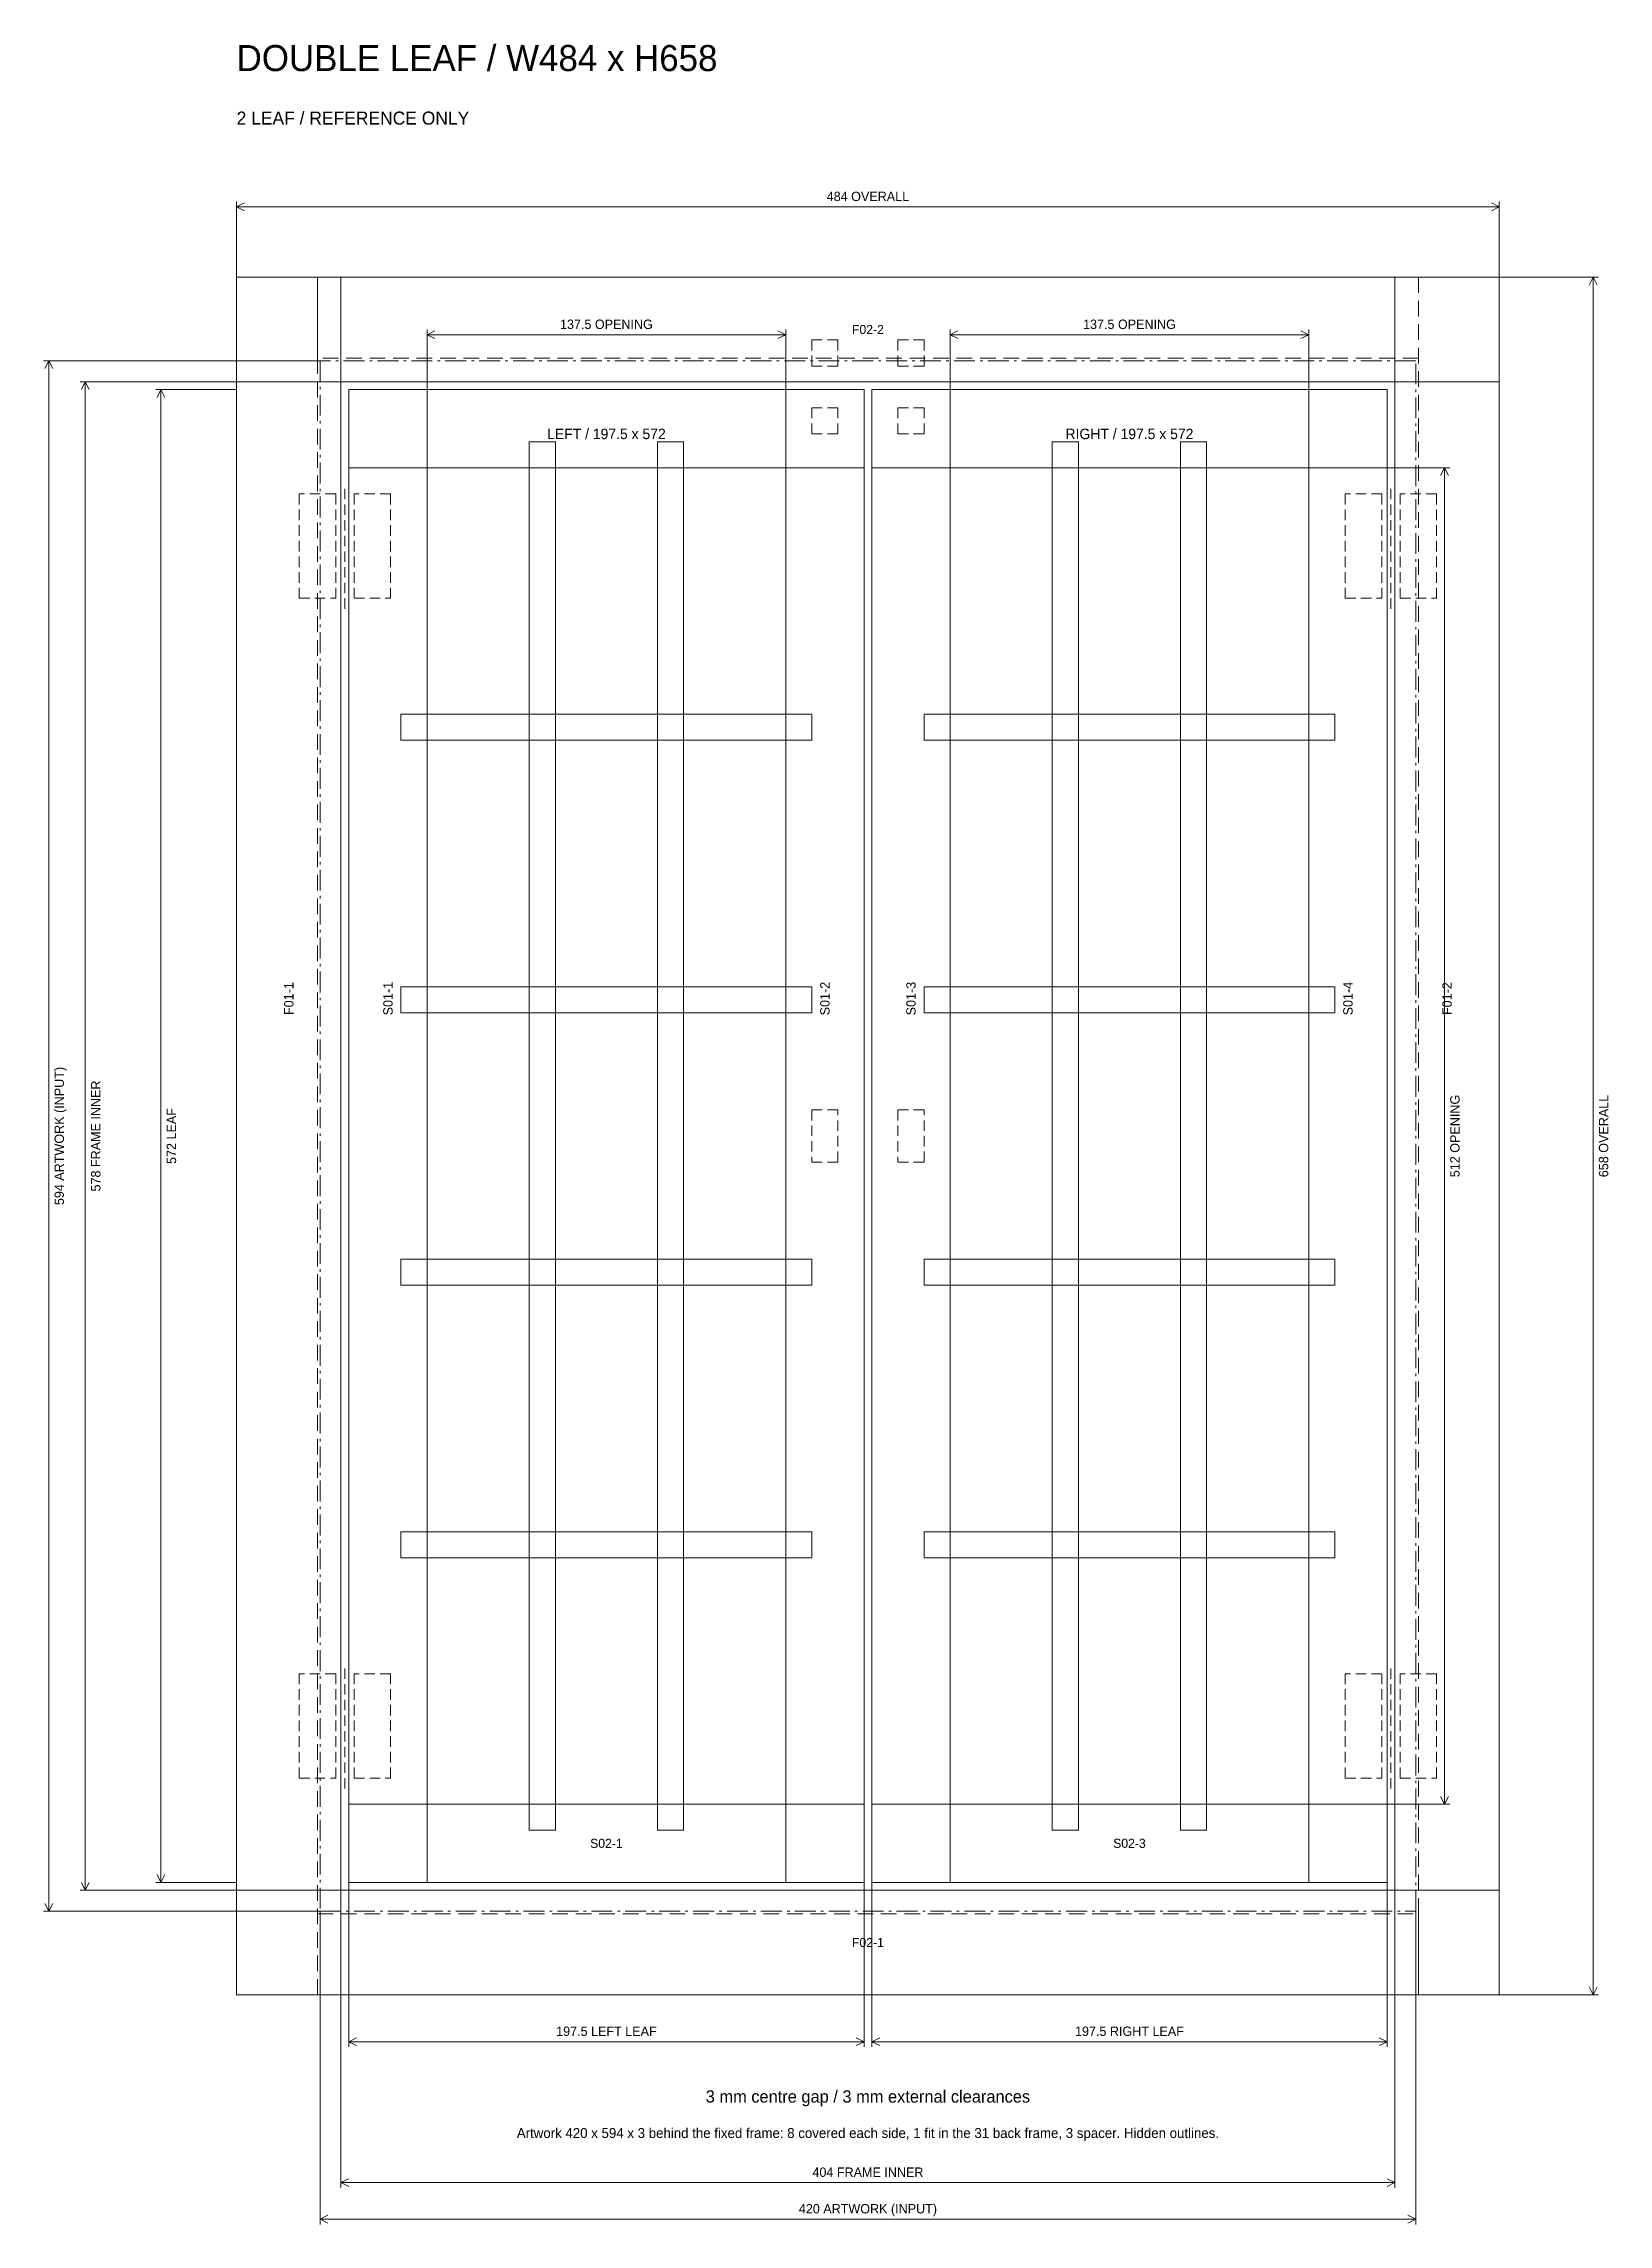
# Model space of a CAD drawing. Header units: millimetres. Extents: x -29 to 3684, y -456 to 1262.
# Drawn here: x 2456 to 3056, y 12 to 848 of the extents above; entities that cross this region are included whole.
import ezdxf
from ezdxf.enums import TextEntityAlignment as Align

# ---------------------------------------------------------------- set-up
doc = ezdxf.new("R2010")
doc.units = ezdxf.units.MM
for name, pattern in [('A3_DASHDOT', [13, 8, -2, 1, -2]), ('HIDDEN', [9, 6, -3]), ('REF_DASH', [6, 4, -2])]:
    doc.linetypes.add(name, pattern=pattern)
for name, color, linetype, lineweight in [('ASSEMBLY_REFERENCE', 8, 'Continuous', 18), ('DIMENSIONS', 3, 'Continuous', 18), ('HINGE_REF', 4, 'REF_DASH', 18), ('LATCH_REF', 4, 'REF_DASH', 18), ('NOTES', 7, 'Continuous', 18)]:
    doc.layers.add(name, color=color, linetype=linetype, lineweight=lineweight)

msp = doc.modelspace()

# ---------------------------------------------------------------- texts
at = {"layer": 'ASSEMBLY_REFERENCE'}
for s, height, p in [('F02-2', 3.5, (2772, 738)), ('LEFT / 197.5 x 572', 4, (2671.75, 698)), ('RIGHT / 197.5 x 572', 4, (2872.25, 698)), ('S02-1', 3.5, (2671.75, 158)), ('S02-3', 3.5, (2872.25, 158)), ('F02-1', 3.5, (2772, 120))]:
    msp.add_text(s, height=height, dxfattribs=at).set_placement(p, align=Align.MIDDLE_CENTER)
for s, p in [('F01-1', (2550, 481.64)), ('S01-1', (2588, 481.64)), ('S01-2', (2755.5, 481.64)), ('S01-3', (2788.5, 481.64)), ('S01-4', (2956, 481.64)), ('F01-2', (2994, 481.64))]:
    msp.add_text(s, height=3.6, rotation=90, dxfattribs=at).set_placement(p, align=Align.MIDDLE_CENTER)
at = {"layer": 'DIMENSIONS'}
for s, p in [('484 OVERALL', (2772, 789)), ('137.5 OPENING', (2671.75, 740)), ('137.5 OPENING', (2872.25, 740)), ('197.5 LEFT LEAF', (2671.75, 86)), ('197.5 RIGHT LEAF', (2872.25, 86)), ('404 FRAME INNER', (2772, 32)), ('420 ARTWORK (INPUT)', (2772, 18))]:
    msp.add_text(s, height=3.6, dxfattribs=at).set_placement(p, align=Align.MIDDLE_CENTER)
for s, p in [('594 ARTWORK (INPUT)', (2462, 429)), ('578 FRAME INNER', (2476, 429)), ('512 OPENING', (2997, 429)), ('658 OVERALL', (3054, 429)), ('572 LEAF', (2505, 429))]:
    msp.add_text(s, height=3.6, rotation=90, dxfattribs=at).set_placement(p, align=Align.MIDDLE_CENTER)
at = {"layer": 'NOTES'}
for s, height, p in [('DOUBLE LEAF / W484 x H658', 10, (2530, 842)), ('2 LEAF / REFERENCE ONLY', 5, (2530, 819))]:
    msp.add_text(s, height=height, dxfattribs=at).set_placement(p, align=Align.MIDDLE_LEFT)
for s, height, p in [('3 mm centre gap / 3 mm external clearances', 4.7, (2772, 61)), ('Artwork 420 x 594 x 3 behind the fixed frame: 8 covered each side, 1 fit in the 31 back frame, 3 spacer. Hidden outlines.', 3.8, (2772, 47))]:
    msp.add_text(s, height=height, dxfattribs=at).set_placement(p, align=Align.MIDDLE_CENTER)

# ---------------------------------------------------------------- linework, layer by layer
at = {"layer": 'ASSEMBLY_REFERENCE'}
for points in [[(2530, 100), (2570, 100), (2570, 758), (2530, 758)], [(3014, 758), (3014, 718), (2530, 718), (2530, 758)], [(3014, 758), (2974, 758), (2974, 100), (3014, 100)], [(2573, 143), (2603, 143), (2603, 715), (2573, 715)], [(2770.5, 715), (2770.5, 685), (2573, 685), (2573, 715)], [(2770.5, 715), (2740.5, 715), (2740.5, 143), (2770.5, 143)], [(2773.5, 143), (2803.5, 143), (2803.5, 715), (2773.5, 715)], [(2971, 715), (2971, 685), (2773.5, 685), (2773.5, 715)], [(2971, 715), (2941, 715), (2941, 143), (2971, 143)], [(2652.17, 695), (2642.17, 695), (2642.17, 163), (2652.17, 163)], [(2701.33, 695), (2691.33, 695), (2691.33, 163), (2701.33, 163)], [(2852.67, 695), (2842.67, 695), (2842.67, 163), (2852.67, 163)], [(2901.83, 695), (2891.83, 695), (2891.83, 163), (2901.83, 163)], [(2750.5, 590.6), (2750.5, 580.6), (2593, 580.6), (2593, 590.6)], [(2951, 590.6), (2951, 580.6), (2793.5, 580.6), (2793.5, 590.6)], [(2750.5, 486.2), (2750.5, 476.2), (2593, 476.2), (2593, 486.2)], [(2951, 486.2), (2951, 476.2), (2793.5, 476.2), (2793.5, 486.2)], [(2750.5, 381.8), (2750.5, 371.8), (2593, 371.8), (2593, 381.8)], [(2951, 381.8), (2951, 371.8), (2793.5, 371.8), (2793.5, 381.8)], [(2750.5, 277.4), (2750.5, 267.4), (2593, 267.4), (2593, 277.4)], [(2951, 277.4), (2951, 267.4), (2793.5, 267.4), (2793.5, 277.4)], [(2573, 143), (2573, 173), (2770.5, 173), (2770.5, 143)], [(2773.5, 143), (2773.5, 173), (2971, 173), (2971, 143)], [(2530, 100), (2530, 140), (3014, 140), (3014, 100)]]:
    msp.add_lwpolyline(points, close=True, dxfattribs=at)
at = {"layer": 'ASSEMBLY_REFERENCE', "linetype": 'HIDDEN'}
for points in [[(2530, 100), (2561, 100), (2561, 758), (2530, 758)], [(2983, 758), (2983, 727), (2561, 727), (2561, 758)], [(3014, 758), (2983, 758), (2983, 100), (3014, 100)], [(2561, 100), (2561, 131), (2983, 131), (2983, 100)]]:
    msp.add_lwpolyline(points, close=True, dxfattribs=at)
at = {"layer": 'ASSEMBLY_REFERENCE', "linetype": 'A3_DASHDOT'}
msp.add_lwpolyline([(2562, 132), (2982, 132), (2982, 726), (2562, 726)], close=True, dxfattribs=at)
at = {"layer": 'ASSEMBLY_REFERENCE', "linetype": 'REF_DASH'}
for points in [[(2603, 173), (2740.5, 173), (2740.5, 685), (2603, 685)], [(2803.5, 173), (2941, 173), (2941, 685), (2803.5, 685)]]:
    msp.add_lwpolyline(points, close=True, dxfattribs=at)
at = {"layer": 'DIMENSIONS'}
for p, q in [((2530, 758), (2530, 787)), ((2530, 785), (2533, 786.5)), ((3014, 785), (3011, 786.5)), ((3014, 758), (3014, 787)), ((2530, 785), (3014, 785)), ((2530, 785), (2533, 783.5)), ((3014, 785), (3011, 783.5)), ((3014, 758), (3052, 758)), ((3050, 758), (3048.5, 755)), ((3050, 100), (3050, 758)), ((3050, 758), (3051.5, 755)), ((2603, 685), (2603, 738)), ((2603, 736), (2606, 737.5)), ((2603, 736), (2740.5, 736)), ((2603, 736), (2606, 734.5)), ((2740.5, 736), (2737.5, 737.5)), ((2740.5, 736), (2737.5, 734.5)), ((2740.5, 685), (2740.5, 738)), ((2803.5, 685), (2803.5, 738)), ((2803.5, 736), (2806.5, 737.5)), ((2803.5, 736), (2941, 736)), ((2803.5, 736), (2806.5, 734.5)), ((2941, 736), (2938, 737.5)), ((2941, 736), (2938, 734.5)), ((2941, 685), (2941, 738)), ((2562, 726), (2456, 726)), ((2458, 726), (2456.5, 723)), ((2458, 132), (2458, 726)), ((2458, 726), (2459.5, 723)), ((2570, 718), (2470, 718)), ((2472, 718), (2470.5, 715)), ((2472, 140), (2472, 718)), ((2472, 718), (2473.5, 715)), ((2530, 715), (2499, 715)), ((2501, 715), (2499.5, 712)), ((2501, 143), (2501, 715)), ((2501, 715), (2502.5, 712)), ((2941, 685), (2995, 685)), ((2993, 685), (2991.5, 682)), ((2993, 173), (2993, 685)), ((2993, 685), (2994.5, 682)), ((2993, 173), (2991.5, 176)), ((2993, 173), (2994.5, 176)), ((2941, 173), (2995, 173)), ((2472, 140), (2470.5, 143)), ((2472, 140), (2473.5, 143)), ((2530, 143), (2499, 143)), ((2501, 143), (2499.5, 146)), ((2501, 143), (2502.5, 146)), ((2573, 143), (2573, 80)), ((2770.5, 143), (2770.5, 80)), ((2773.5, 143), (2773.5, 80)), ((2971, 143), (2971, 80)), ((2458, 132), (2456.5, 135)), ((2458, 132), (2459.5, 135)), ((2570, 140), (2470, 140)), ((2570, 140), (2570, 26)), ((2974, 140), (2974, 26)), ((2562, 132), (2456, 132)), ((2562, 132), (2562, 12)), ((2982, 132), (2982, 12)), ((3050, 100), (3048.5, 103)), ((3050, 100), (3051.5, 103)), ((3014, 100), (3052, 100)), ((2573, 82), (2576, 83.5)), ((2573, 82), (2770.5, 82)), ((2573, 82), (2576, 80.5)), ((2770.5, 82), (2767.5, 83.5)), ((2770.5, 82), (2767.5, 80.5)), ((2773.5, 82), (2776.5, 83.5)), ((2773.5, 82), (2971, 82)), ((2773.5, 82), (2776.5, 80.5)), ((2971, 82), (2968, 83.5)), ((2971, 82), (2968, 80.5)), ((2570, 28), (2573, 29.5)), ((2570, 28), (2974, 28)), ((2570, 28), (2573, 26.5)), ((2974, 28), (2971, 29.5)), ((2974, 28), (2971, 26.5)), ((2562, 14), (2565, 15.5)), ((2562, 14), (2982, 14)), ((2562, 14), (2565, 12.5)), ((2982, 14), (2979, 15.5)), ((2982, 14), (2979, 12.5))]:
    msp.add_line(p, q, dxfattribs=at)
at = {"layer": 'HINGE_REF'}
for p, q in [((2571.5, 631), (2571.5, 679)), ((2972.5, 631), (2972.5, 679)), ((2571.5, 179), (2571.5, 227)), ((2972.5, 179), (2972.5, 227))]:
    msp.add_line(p, q, dxfattribs=at)
for points in [[(2568, 635), (2568, 675), (2554, 675), (2554, 635)], [(2589, 635), (2589, 675), (2575, 675), (2575, 635)], [(2969, 635), (2969, 675), (2955, 675), (2955, 635)], [(2990, 635), (2990, 675), (2976, 675), (2976, 635)], [(2568, 183), (2568, 223), (2554, 223), (2554, 183)], [(2589, 183), (2589, 223), (2575, 223), (2575, 183)], [(2969, 183), (2969, 223), (2955, 223), (2955, 183)], [(2990, 183), (2990, 223), (2976, 223), (2976, 183)]]:
    msp.add_lwpolyline(points, close=True, dxfattribs=at)
at = {"layer": 'LATCH_REF'}
for points in [[(2760.5, 724), (2760.5, 734), (2750.5, 734), (2750.5, 724)], [(2793.5, 724), (2793.5, 734), (2783.5, 734), (2783.5, 724)], [(2760.5, 698), (2760.5, 708), (2750.5, 708), (2750.5, 698)], [(2793.5, 698), (2793.5, 708), (2783.5, 708), (2783.5, 698)], [(2760.5, 419), (2760.5, 439), (2750.5, 439), (2750.5, 419)], [(2793.5, 419), (2793.5, 439), (2783.5, 439), (2783.5, 419)]]:
    msp.add_lwpolyline(points, close=True, dxfattribs=at)

msp.set_redraw_order([(e.dxf.handle, doc.entitydb.next_handle()) for e in msp.query("TEXT MTEXT ATTDEF DIMENSION ARC_DIMENSION")])  # texts and dimensions are drawn at this point

doc.saveas('drawing.dxf')
